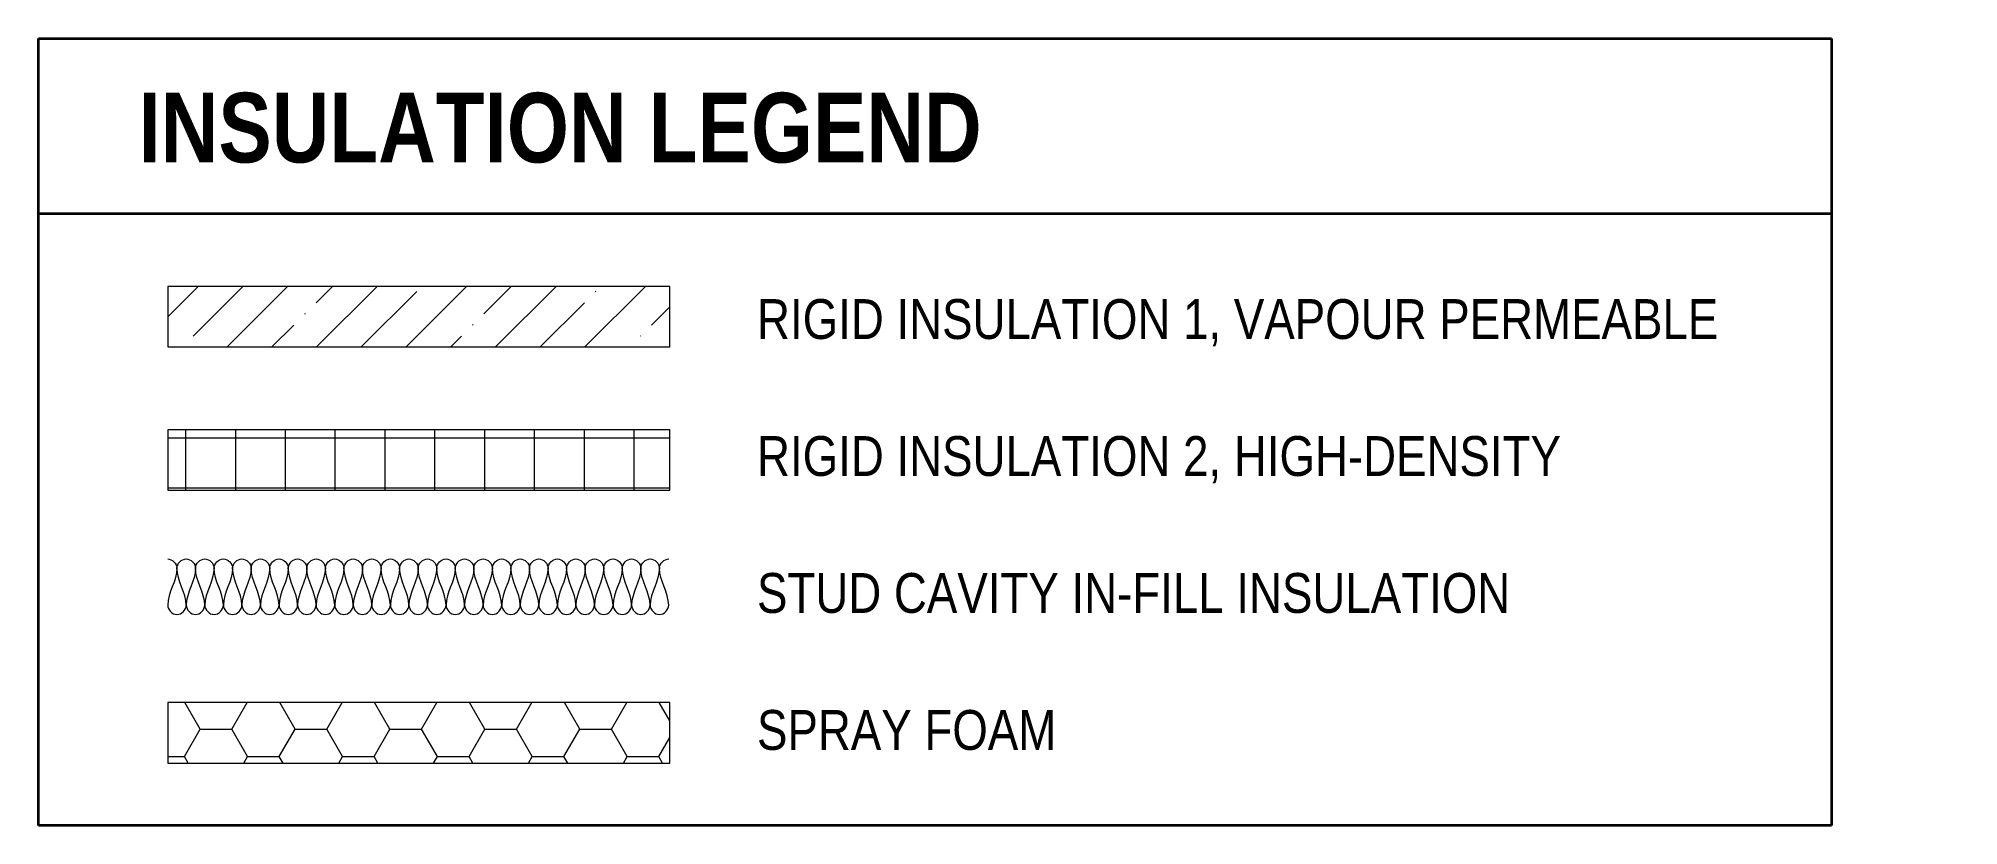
# Model space of a CAD drawing. Header units: millimetres. Extents: x 1380 to 25258, y -161 to 9352.
# Drawn here: x 1380 to 6199, y 651 to 2628 of the extents above; entities that cross this region are included whole.
import ezdxf

# ---------------------------------------------------------------- set-up
doc = ezdxf.new("R2010")
doc.units = ezdxf.units.MM
doc.layers.add('A-DETL', color=9, linetype='Continuous', lineweight=18, true_color=0x808080)
doc.layers.add('A-DETL-GENF', color=7, linetype='Continuous', lineweight=18)
doc.layers.add('G-ANNO-TEXT', color=7, linetype='Continuous', lineweight=9)
doc.styles.add('Arial Narrow', font='ARIALN.TTF', dxfattribs={"height": 100})
doc.styles.add('Arial Narrow_B', font='ARIALNB.TTF', dxfattribs={"height": 175})

msp = doc.modelspace()

# ---------------------------------------------------------------- texts
at = {"layer": 'G-ANNO-TEXT', "attachment_point": 1, "bg_fill": 3, "box_fill_scale": 1.25, "bg_fill_color": 256, "bg_fill_true_color": 13158600, "bg_fill_transparency": 0}
for s, insert, char_height, width, style in [('INSULATION LEGEND', (1631.4, 2491.8), 175, 2597.468, 'Arial Narrow_B'), ('RIGID INSULATION 1, VAPOUR PERMEABLE', (3183.4, 1973.6), 100, 2990.294, 'Arial Narrow'), ('RIGID INSULATION 2, HIGH-DENSITY', (3183.4, 1629.6), 100, 2493.248, 'Arial Narrow'), ('STUD CAVITY IN-FILL INSULATION', (3183.4, 1285.7), 100, 2348.944, 'Arial Narrow'), ('SPRAY FOAM', (3183.4, 941.7), 100, 933.966, 'Arial Narrow')]:
    msp.add_mtext(s, dxfattribs=dict(at, insert=insert, char_height=char_height, width=width, style=style))

# ---------------------------------------------------------------- blocks, each defined once
blk = doc.blocks.new('CMHC-07_Insulation_ Semi-Rigid-Section - 152mm-6565447-MEMBRANE _ INSULATION LEGEND')
at = {"layer": 'A-DETL-GENF', "true_color": 0x808080}
h = blk.add_hatch(dxfattribs=at)
h.set_pattern_fill('FP_1', color=8, style=0, pattern_type=2)
h.set_pattern_definition([(45, (0, 0), (-112.253, 112.253), []), (45, (112.25, 0), (-112.253, 112.253), [198.437, -39.687, 1.676, -38.011])])
h.paths.add_polyline_path([(2964.4, 1853.5), (2964.4, 2005.5), (1704.4, 2005.5), (1704.4, 1853.5)])
at = {"layer": 'A-DETL-GENF'}
for p, q in [((2964.4, 2005.5), (1704.4, 2005.5)), ((1704.4, 2005.5), (1704.4, 1853.5)), ((2964.4, 1853.5), (2964.4, 2005.5)), ((1704.4, 1853.5), (2964.4, 1853.5))]:
    blk.add_line(p, q, dxfattribs=at)
blk = doc.blocks.new('CMHC-07_Insulation_ Rigid-Section - 152mm-6565517-MEMBRANE _ INSULATION LEGEND')
at = {"layer": 'A-DETL-GENF', "true_color": 0x808080}
h = blk.add_hatch(dxfattribs=at)
h.set_pattern_fill('FP_2', color=8, style=0, pattern_type=2)
h.set_pattern_definition([(0, (0, 0), (0, 125), []), (90, (0, 0), (-125, 8e-15), [])])
h.paths.add_polyline_path([(2964.4, 1493.5), (2964.4, 1645.5), (1704.4, 1645.5), (1704.4, 1493.5)])
at = {"layer": 'A-DETL-GENF'}
for p, q in [((2964.4, 1645.5), (1704.4, 1645.5)), ((1704.4, 1645.5), (1704.4, 1493.5)), ((2964.4, 1493.5), (2964.4, 1645.5)), ((1704.4, 1493.5), (2964.4, 1493.5))]:
    blk.add_line(p, q, dxfattribs=at)

# ---------------------------------------------------------------- hatches: boundary and pattern name
at = {"layer": 'A-DETL-GENF', "true_color": 0x808080}
h = msp.add_hatch(dxfattribs=at)
h.set_pattern_fill('FP_3', color=8, style=0, pattern_type=2)
h.set_pattern_definition([(0, (0, 0), (119.063, 68.741), [79.375, -158.75]), (120, (0, 0), (-119.063, 68.7411), [79.375, -158.75]), (60, (0, 0), (5e-05, 137.4821), [0, -158.75, 79.375, 0])])
h.paths.add_polyline_path([(2964.4, 808.5), (2964.4, 960.5), (1704.4, 960.5), (1704.4, 808.5)])

# ---------------------------------------------------------------- linework, layer by layer
at = {"layer": 'A-DETL', "color": 7, "lineweight": 35}
for p, q in [((1380, 2628.5), (5880, 2628.5)), ((1380, 651.4), (1380, 2628.5)), ((1380, 2188.5), (5880, 2188.5)), ((5880, 651.4), (1380, 651.4))]:
    msp.add_line(p, q, dxfattribs=at)
at = {"layer": 'A-DETL', "color": 7}
for p, q in [((2964.4, 960.5), (1704.4, 960.5)), ((1704.4, 960.5), (1704.4, 808.5)), ((2964.4, 808.5), (2964.4, 960.5)), ((1704.4, 808.5), (2964.4, 808.5))]:
    msp.add_line(p, q, dxfattribs=at)
at = {"layer": 'A-DETL'}
for points in [[(1704.4, 1321.3), (1715.4, 1321.3), (1727.7, 1309), (1727.7, 1298)], [(1727.7, 1298), (1727.7, 1309), (1751, 1333.6), (1774.2, 1309), (1774.2, 1298)], [(1774.2, 1298), (1774.2, 1309), (1797.5, 1333.6), (1820.8, 1309), (1820.8, 1298)], [(1820.8, 1298), (1820.8, 1309), (1844.1, 1333.6), (1867.4, 1309), (1867.4, 1298)], [(1867.4, 1298), (1867.4, 1309), (1890.7, 1333.6), (1913.9, 1309), (1913.9, 1298)], [(1913.9, 1298), (1913.9, 1309), (1937.2, 1333.6), (1960.5, 1309), (1960.5, 1298)], [(1960.5, 1298), (1960.5, 1309), (1983.8, 1333.6), (2007.1, 1309), (2007.1, 1298)], [(2007.1, 1298), (2007.1, 1309), (2030.4, 1333.6), (2053.6, 1309), (2053.6, 1298)], [(2053.6, 1298), (2053.6, 1309), (2076.9, 1333.6), (2100.2, 1309), (2100.2, 1298)], [(2100.2, 1298), (2100.2, 1309), (2123.5, 1333.6), (2146.8, 1309), (2146.8, 1298)], [(2146.8, 1298), (2146.8, 1309), (2170.1, 1333.6), (2193.3, 1309), (2193.3, 1298)], [(2193.3, 1298), (2193.3, 1309), (2216.6, 1333.6), (2239.9, 1309), (2239.9, 1298)], [(2239.9, 1298), (2239.9, 1309), (2263.2, 1333.6), (2286.5, 1309), (2286.5, 1298)], [(2286.5, 1298), (2286.5, 1309), (2309.8, 1333.6), (2333, 1309), (2333, 1298)], [(2333, 1298), (2333, 1309), (2356.3, 1333.6), (2379.6, 1309), (2379.6, 1298)], [(2379.6, 1298), (2379.6, 1309), (2402.9, 1333.6), (2426.2, 1309), (2426.2, 1298)], [(2426.2, 1298), (2426.2, 1309), (2449.5, 1333.6), (2472.7, 1309), (2472.7, 1298)], [(2472.7, 1298), (2472.7, 1309), (2496, 1333.6), (2519.3, 1309), (2519.3, 1298)], [(2519.3, 1298), (2519.3, 1309), (2542.6, 1333.6), (2565.9, 1309), (2565.9, 1298)], [(2565.9, 1298), (2565.9, 1309), (2589.2, 1333.6), (2612.4, 1309), (2612.4, 1298)], [(2612.4, 1298), (2612.4, 1309), (2635.7, 1333.6), (2659, 1309), (2659, 1298)], [(2659, 1298), (2659, 1309), (2682.3, 1333.6), (2705.6, 1309), (2705.6, 1298)], [(2705.6, 1298), (2705.6, 1309), (2728.9, 1333.6), (2752.1, 1309), (2752.1, 1298)], [(2752.1, 1298), (2752.1, 1309), (2775.4, 1333.6), (2798.7, 1309), (2798.7, 1298)], [(2798.7, 1298), (2798.7, 1309), (2822, 1333.6), (2845.3, 1309), (2845.3, 1298)], [(2845.3, 1298), (2845.3, 1309), (2868.6, 1333.6), (2891.8, 1309), (2891.8, 1298)], [(2891.8, 1298), (2891.8, 1309), (2915.1, 1333.6), (2938.4, 1309), (2938.4, 1298)], [(2938.4, 1298), (2938.4, 1309), (2950.7, 1321.3), (2961.7, 1321.3)], [(1727.7, 1298), (1727.7, 1266), (1704.4, 1236.8), (1704.4, 1204.8)], [(1751, 1204.8), (1751, 1236.8), (1727.7, 1266), (1727.7, 1298)], [(1774.2, 1298), (1774.2, 1266), (1751, 1236.8), (1751, 1204.8)], [(1797.5, 1204.8), (1797.5, 1236.8), (1774.2, 1266), (1774.2, 1298)], [(1820.8, 1298), (1820.8, 1266), (1797.5, 1236.8), (1797.5, 1204.8)], [(1844.1, 1204.8), (1844.1, 1236.8), (1820.8, 1266), (1820.8, 1298)], [(1867.4, 1298), (1867.4, 1266), (1844.1, 1236.8), (1844.1, 1204.8)], [(1890.7, 1204.8), (1890.7, 1236.8), (1867.4, 1266), (1867.4, 1298)], [(1913.9, 1298), (1913.9, 1266), (1890.7, 1236.8), (1890.7, 1204.8)], [(1937.2, 1204.8), (1937.2, 1236.8), (1913.9, 1266), (1913.9, 1298)], [(1960.5, 1298), (1960.5, 1266), (1937.2, 1236.8), (1937.2, 1204.8)], [(1983.8, 1204.8), (1983.8, 1236.8), (1960.5, 1266), (1960.5, 1298)], [(2007.1, 1298), (2007.1, 1266), (1983.8, 1236.8), (1983.8, 1204.8)], [(2030.4, 1204.8), (2030.4, 1236.8), (2007.1, 1266), (2007.1, 1298)], [(2053.6, 1298), (2053.6, 1266), (2030.4, 1236.8), (2030.4, 1204.8)], [(2076.9, 1204.8), (2076.9, 1236.8), (2053.6, 1266), (2053.6, 1298)], [(2100.2, 1298), (2100.2, 1266), (2076.9, 1236.8), (2076.9, 1204.8)], [(2123.5, 1204.8), (2123.5, 1236.8), (2100.2, 1266), (2100.2, 1298)], [(2146.8, 1298), (2146.8, 1266), (2123.5, 1236.8), (2123.5, 1204.8)], [(2170.1, 1204.8), (2170.1, 1236.8), (2146.8, 1266), (2146.8, 1298)], [(2193.3, 1298), (2193.3, 1266), (2170.1, 1236.8), (2170.1, 1204.8)], [(2216.6, 1204.8), (2216.6, 1236.8), (2193.3, 1266), (2193.3, 1298)], [(2239.9, 1298), (2239.9, 1266), (2216.6, 1236.8), (2216.6, 1204.8)], [(2263.2, 1204.8), (2263.2, 1236.8), (2239.9, 1266), (2239.9, 1298)], [(2286.5, 1298), (2286.5, 1266), (2263.2, 1236.8), (2263.2, 1204.8)], [(2309.8, 1204.8), (2309.8, 1236.8), (2286.5, 1266), (2286.5, 1298)], [(2333, 1298), (2333, 1266), (2309.8, 1236.8), (2309.8, 1204.8)], [(2356.3, 1204.8), (2356.3, 1236.8), (2333, 1266), (2333, 1298)], [(2379.6, 1298), (2379.6, 1266), (2356.3, 1236.8), (2356.3, 1204.8)], [(2402.9, 1204.8), (2402.9, 1236.8), (2379.6, 1266), (2379.6, 1298)], [(2426.2, 1298), (2426.2, 1266), (2402.9, 1236.8), (2402.9, 1204.8)], [(2449.5, 1204.8), (2449.5, 1236.8), (2426.2, 1266), (2426.2, 1298)], [(2472.7, 1298), (2472.7, 1266), (2449.5, 1236.8), (2449.5, 1204.8)], [(2496, 1204.8), (2496, 1236.8), (2472.7, 1266), (2472.7, 1298)], [(2519.3, 1298), (2519.3, 1266), (2496, 1236.8), (2496, 1204.8)], [(2542.6, 1204.8), (2542.6, 1236.8), (2519.3, 1266), (2519.3, 1298)], [(2565.9, 1298), (2565.9, 1266), (2542.6, 1236.8), (2542.6, 1204.8)], [(2589.2, 1204.8), (2589.2, 1236.8), (2565.9, 1266), (2565.9, 1298)], [(2612.4, 1298), (2612.4, 1266), (2589.2, 1236.8), (2589.2, 1204.8)], [(2635.7, 1204.8), (2635.7, 1236.8), (2612.4, 1266), (2612.4, 1298)], [(2659, 1298), (2659, 1266), (2635.7, 1236.8), (2635.7, 1204.8)], [(2682.3, 1204.8), (2682.3, 1236.8), (2659, 1266), (2659, 1298)], [(2705.6, 1298), (2705.6, 1266), (2682.3, 1236.8), (2682.3, 1204.8)], [(2728.9, 1204.8), (2728.9, 1236.8), (2705.6, 1266), (2705.6, 1298)], [(2752.1, 1298), (2752.1, 1266), (2728.9, 1236.8), (2728.9, 1204.8)], [(2775.4, 1204.8), (2775.4, 1236.8), (2752.1, 1266), (2752.1, 1298)], [(2798.7, 1298), (2798.7, 1266), (2775.4, 1236.8), (2775.4, 1204.8)], [(2822, 1204.8), (2822, 1236.8), (2798.7, 1266), (2798.7, 1298)], [(2845.3, 1298), (2845.3, 1266), (2822, 1236.8), (2822, 1204.8)], [(2868.6, 1204.8), (2868.6, 1236.8), (2845.3, 1266), (2845.3, 1298)], [(2891.8, 1298), (2891.8, 1266), (2868.6, 1236.8), (2868.6, 1204.8)], [(2915.1, 1204.8), (2915.1, 1236.8), (2891.8, 1266), (2891.8, 1298)], [(2938.4, 1298), (2938.4, 1266), (2915.1, 1236.8), (2915.1, 1204.8)], [(2961.7, 1204.8), (2961.7, 1236.8), (2938.4, 1266), (2938.4, 1298)], [(1704.4, 1204.8), (1704.4, 1193.9), (1727.7, 1169.3), (1751, 1193.9), (1751, 1204.8)], [(1751, 1204.8), (1751, 1193.9), (1774.2, 1169.3), (1797.5, 1193.9), (1797.5, 1204.8)], [(1797.5, 1204.8), (1797.5, 1193.9), (1820.8, 1169.3), (1844.1, 1193.9), (1844.1, 1204.8)], [(1844.1, 1204.8), (1844.1, 1193.9), (1867.4, 1169.3), (1890.7, 1193.9), (1890.7, 1204.8)], [(1890.7, 1204.8), (1890.7, 1193.9), (1913.9, 1169.3), (1937.2, 1193.9), (1937.2, 1204.8)], [(1937.2, 1204.8), (1937.2, 1193.9), (1960.5, 1169.3), (1983.8, 1193.9), (1983.8, 1204.8)], [(1983.8, 1204.8), (1983.8, 1193.9), (2007.1, 1169.3), (2030.4, 1193.9), (2030.4, 1204.8)], [(2030.4, 1204.8), (2030.4, 1193.9), (2053.6, 1169.3), (2076.9, 1193.9), (2076.9, 1204.8)], [(2076.9, 1204.8), (2076.9, 1193.9), (2100.2, 1169.3), (2123.5, 1193.9), (2123.5, 1204.8)], [(2123.5, 1204.8), (2123.5, 1193.9), (2146.8, 1169.3), (2170.1, 1193.9), (2170.1, 1204.8)], [(2170.1, 1204.8), (2170.1, 1193.9), (2193.3, 1169.3), (2216.6, 1193.9), (2216.6, 1204.8)], [(2216.6, 1204.8), (2216.6, 1193.9), (2239.9, 1169.3), (2263.2, 1193.9), (2263.2, 1204.8)], [(2263.2, 1204.8), (2263.2, 1193.9), (2286.5, 1169.3), (2309.8, 1193.9), (2309.8, 1204.8)], [(2309.8, 1204.8), (2309.8, 1193.9), (2333, 1169.3), (2356.3, 1193.9), (2356.3, 1204.8)], [(2356.3, 1204.8), (2356.3, 1193.9), (2379.6, 1169.3), (2402.9, 1193.9), (2402.9, 1204.8)], [(2402.9, 1204.8), (2402.9, 1193.9), (2426.2, 1169.3), (2449.5, 1193.9), (2449.5, 1204.8)], [(2449.5, 1204.8), (2449.5, 1193.9), (2472.7, 1169.3), (2496, 1193.9), (2496, 1204.8)], [(2496, 1204.8), (2496, 1193.9), (2519.3, 1169.3), (2542.6, 1193.9), (2542.6, 1204.8)], [(2542.6, 1204.8), (2542.6, 1193.9), (2565.9, 1169.3), (2589.2, 1193.9), (2589.2, 1204.8)], [(2589.2, 1204.8), (2589.2, 1193.9), (2612.4, 1169.3), (2635.7, 1193.9), (2635.7, 1204.8)], [(2635.7, 1204.8), (2635.7, 1193.9), (2659, 1169.3), (2682.3, 1193.9), (2682.3, 1204.8)], [(2682.3, 1204.8), (2682.3, 1193.9), (2705.6, 1169.3), (2728.9, 1193.9), (2728.9, 1204.8)], [(2728.9, 1204.8), (2728.9, 1193.9), (2752.1, 1169.3), (2775.4, 1193.9), (2775.4, 1204.8)], [(2775.4, 1204.8), (2775.4, 1193.9), (2798.7, 1169.3), (2822, 1193.9), (2822, 1204.8)], [(2822, 1204.8), (2822, 1193.9), (2845.3, 1169.3), (2868.6, 1193.9), (2868.6, 1204.8)], [(2868.6, 1204.8), (2868.6, 1193.9), (2891.8, 1169.3), (2915.1, 1193.9), (2915.1, 1204.8)], [(2915.1, 1204.8), (2915.1, 1193.9), (2938.4, 1169.3), (2961.7, 1193.9), (2961.7, 1204.8)]]:
    msp.add_open_spline(points, degree=3, dxfattribs=at)

# ---------------------------------------------------------------- block references
at = {"layer": 'A-DETL-GENF'}
for name in ['CMHC-07_Insulation_ Semi-Rigid-Section - 152mm-6565447-MEMBRANE _ INSULATION LEGEND', 'CMHC-07_Insulation_ Rigid-Section - 152mm-6565517-MEMBRANE _ INSULATION LEGEND']:
    msp.add_blockref(name, (0, 0), dxfattribs=at)

msp.set_redraw_order([(e.dxf.handle, doc.entitydb.next_handle()) for e in msp.query("TEXT MTEXT ATTDEF DIMENSION ARC_DIMENSION")])  # texts and dimensions are drawn at this point

# ---------------------------------------------------------------- next in the draw order: linework, layer by layer
at = {"layer": 'A-DETL', "color": 7, "lineweight": 35}
msp.add_line((5880, 2628.5), (5880, 651.4), dxfattribs=at)

doc.saveas('drawing.dxf')
